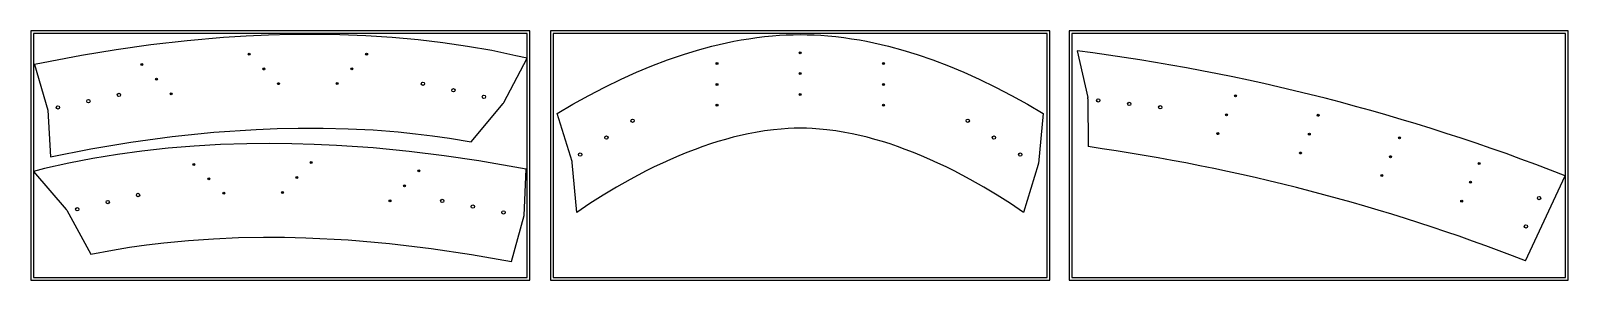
# Model space of a CAD drawing. Extents: x 857 to 1452, y -122 to 46.
# Drawn here: x 1064.6 to 1360.3, y -67.2 to -19.2 of the extents above; entities that cross this region are included whole.
import ezdxf

# ---------------------------------------------------------------- set-up
doc = ezdxf.new("R2010")
doc.units = 0
doc.header["$PDMODE"] = 32
doc.header["$PDSIZE"] = 0.38
doc.layers.get('0').update_dxf_attribs({"linetype": 'CONTINUOUS'})
for name, color, linetype in [('DEFAULT', 7, 'CONTINUOUS'), ('DRILL_PTS__ENGRAVE_PASS_RO', 4, 'CONTINUOUS'), ('DRILLING', 3, 'CONTINUOUS'), ('PLYWOOD', 6, 'CONTINUOUS')]:
    doc.layers.add(name, color=color, linetype=linetype)

msp = doc.modelspace()

# ---------------------------------------------------------------- linework, layer by layer
for p, q in [((1101.654, -20.498), (1094.664, -21.099)), ((1105.969, -20.222), (1101.654, -20.498)), ((1110.288, -20.024), (1105.969, -20.222)), ((1114.609, -19.906), (1110.288, -20.024)), ((1118.933, -19.872), (1114.609, -19.906)), ((1123.986, -19.946), (1118.933, -19.872)), ((1129.037, -20.144), (1123.986, -19.946)), ((1134.081, -20.471), (1129.037, -20.144)), ((1139.114, -20.93), (1134.081, -20.471)), ((1081.009, -22.819), (1074.35, -23.913)), ((1087.693, -21.888), (1081.009, -22.819)), ((1094.664, -21.099), (1087.693, -21.888)), ((1143.841, -21.487), (1139.114, -20.93)), ((1148.55, -22.173), (1143.841, -21.487)), ((1153.238, -22.995), (1148.55, -22.173)), ((1157.897, -23.962), (1153.238, -22.995)), ((1265.859, -23.03), (1267.885, -32.028)), ((1074.35, -23.913), (1065.3, -25.658)), ((1065.3, -25.658), (1067.842, -34.469)), ((1155.552, -32.983), (1160.066, -24.466)), ((1160.066, -24.466), (1157.897, -23.962)), ((1267.909, -32.243), (1267.959, -41.466)), ((1067.842, -34.469), (1068.387, -43.402)), ((1149.272, -40.564), (1155.437, -33.155)), ((1099.776, -38.702), (1107.915, -38.145)), ((1107.915, -38.145), (1111.967, -37.977)), ((1111.967, -37.977), (1116.004, -37.887)), ((1116.004, -37.887), (1120.836, -37.887)), ((1120.836, -37.887), (1125.649, -38.009)), ((1125.649, -38.009), (1130.443, -38.257)), ((1130.443, -38.257), (1135.214, -38.632)), ((1076.096, -41.887), (1083.826, -40.598)), ((1083.826, -40.598), (1091.795, -39.52)), ((1096.014, -41.365), (1090.977, -41.78)), ((1091.795, -39.52), (1099.776, -38.702)), ((1101.061, -41.079), (1096.014, -41.365)), ((1106.112, -40.918), (1101.061, -41.079)), ((1110.435, -40.875), (1106.112, -40.918)), ((1114.758, -40.918), (1110.435, -40.875)), ((1119.08, -41.041), (1114.758, -40.918)), ((1123.399, -41.241), (1119.08, -41.041)), ((1130.398, -41.721), (1123.399, -41.241)), ((1135.214, -38.632), (1138.546, -38.974)), ((1138.546, -38.974), (1141.853, -39.381)), ((1141.853, -39.381), (1145.131, -39.856)), ((1145.131, -39.856), (1149.272, -40.564)), ((1068.387, -43.402), (1076.096, -41.887)), ((1076.539, -43.735), (1071.867, -44.638)), ((1081.236, -42.967), (1076.539, -43.735)), ((1085.952, -42.327), (1081.236, -42.967)), ((1090.977, -41.78), (1085.952, -42.327)), ((1137.382, -42.388), (1130.398, -41.721)), ((1144.081, -43.202), (1137.382, -42.388)), ((1150.759, -44.18), (1144.081, -43.202)), ((1159.838, -45.766), (1150.759, -44.18)), ((1067.225, -45.686), (1065.066, -46.228)), ((1065.066, -46.228), (1071.36, -53.529)), ((1071.867, -44.638), (1067.225, -45.686)), ((1159.448, -54.707), (1159.838, -45.766)), ((1352.105, -63.419), (1359.728, -47.071)), ((1071.478, -53.698), (1076.139, -62.136)), ((1157.061, -63.562), (1159.448, -54.707)), ((1099.713, -59.169), (1104.524, -58.963)), ((1104.524, -58.963), (1109.355, -58.878)), ((1109.355, -58.878), (1113.393, -58.897)), ((1113.393, -58.897), (1117.447, -58.995)), ((1117.447, -58.995), (1125.594, -59.41)), ((1076.139, -62.136), (1080.266, -61.355)), ((1080.266, -61.355), (1083.535, -60.823)), ((1083.535, -60.823), (1086.836, -60.358)), ((1086.836, -60.358), (1090.16, -59.959)), ((1090.16, -59.959), (1094.924, -59.5)), ((1094.924, -59.5), (1099.713, -59.169)), ((1125.594, -59.41), (1133.588, -60.088)), ((1133.588, -60.088), (1141.575, -61.027)), ((1141.575, -61.027), (1149.327, -62.181)), ((1149.327, -62.181), (1157.061, -63.562))]:
    msp.add_line(p, q)
for centre, radius, start, end in [((1215.418, -415.261), 395.46, 68.59757, 82.67195), ((1266.909, -32.248), 1, 0.31207, 12.68793), ((1154.669, -32.515), 1, 320.23582, 332.08128), ((1215.138, -416.164), 378.403, 68.77946, 81.97592), ((1070.602, -54.182), 1, 28.91872, 40.76418)]:
    msp.add_arc(centre, radius, start, end)
at = {"layer": 'DEFAULT'}
for p, q in [((1201.185, -20.936), (1202.69, -20.691)), ((1202.69, -20.691), (1204.2, -20.477)), ((1204.2, -20.477), (1205.714, -20.295)), ((1205.714, -20.295), (1207.232, -20.146)), ((1207.232, -20.146), (1208.564, -20.044)), ((1208.564, -20.044), (1209.897, -19.969)), ((1209.897, -19.969), (1211.231, -19.926)), ((1211.231, -19.926), (1212.566, -19.917)), ((1212.566, -19.917), (1213.9, -19.926)), ((1213.9, -19.926), (1215.234, -19.969)), ((1215.234, -19.969), (1216.567, -20.044)), ((1216.567, -20.044), (1217.899, -20.146)), ((1217.899, -20.146), (1219.417, -20.295)), ((1219.417, -20.295), (1220.931, -20.477)), ((1220.931, -20.477), (1222.441, -20.691)), ((1222.441, -20.691), (1223.946, -20.936)), ((1190.092, -23.712), (1192.829, -22.875)), ((1192.829, -22.875), (1195.591, -22.129)), ((1195.591, -22.129), (1196.982, -21.792)), ((1196.982, -21.792), (1198.378, -21.481)), ((1198.378, -21.481), (1199.779, -21.195)), ((1199.779, -21.195), (1201.185, -20.936)), ((1223.946, -20.936), (1225.352, -21.195)), ((1225.352, -21.195), (1226.754, -21.481)), ((1226.754, -21.481), (1228.149, -21.792)), ((1228.149, -21.792), (1229.54, -22.129)), ((1229.54, -22.129), (1232.302, -22.875)), ((1232.302, -22.875), (1235.039, -23.712)), ((1181.07, -27.135), (1184.04, -25.898)), ((1184.04, -25.898), (1187.048, -24.755)), ((1187.048, -24.755), (1190.092, -23.712)), ((1235.039, -23.712), (1238.083, -24.755)), ((1238.083, -24.755), (1241.091, -25.898)), ((1241.091, -25.898), (1244.061, -27.135)), ((1174.998, -29.99), (1178.138, -28.459)), ((1178.138, -28.459), (1181.07, -27.135)), ((1244.061, -27.135), (1246.993, -28.459)), ((1246.993, -28.459), (1250.133, -29.99)), ((1168.854, -33.318), (1171.903, -31.612)), ((1171.903, -31.612), (1174.998, -29.99)), ((1250.133, -29.99), (1253.228, -31.612)), ((1253.228, -31.612), (1256.277, -33.318)), ((1165.851, -35.104), (1168.854, -33.318)), ((1168.682, -44.318), (1165.851, -35.104)), ((1256.277, -33.318), (1259.281, -35.104)), ((1259.281, -35.104), (1258.401, -44.703)), ((1205.727, -38.437), (1203.987, -38.72)), ((1207.464, -38.211), (1205.727, -38.437)), ((1208.878, -38.071), (1207.464, -38.211)), ((1210.251, -37.974), (1208.878, -38.071)), ((1211.379, -37.927), (1210.251, -37.974)), ((1212.45, -37.916), (1211.379, -37.927)), ((1212.681, -37.916), (1212.45, -37.916)), ((1213.752, -37.927), (1212.681, -37.916)), ((1214.881, -37.974), (1213.752, -37.927)), ((1216.253, -38.071), (1214.881, -37.974)), ((1217.667, -38.211), (1216.253, -38.071)), ((1219.405, -38.437), (1217.667, -38.211)), ((1221.144, -38.72), (1219.405, -38.437)), ((1195.285, -40.952), (1193.816, -41.452)), ((1196.751, -40.487), (1195.285, -40.952)), ((1198.213, -40.058), (1196.751, -40.487)), ((1199.669, -39.665), (1198.213, -40.058)), ((1201.117, -39.311), (1199.669, -39.665)), ((1202.557, -38.996), (1201.117, -39.311)), ((1203.987, -38.72), (1202.557, -38.996)), ((1222.574, -38.996), (1221.144, -38.72)), ((1224.014, -39.311), (1222.574, -38.996)), ((1225.462, -39.665), (1224.014, -39.311)), ((1226.918, -40.058), (1225.462, -39.665)), ((1228.38, -40.487), (1226.918, -40.058)), ((1229.846, -40.952), (1228.38, -40.487)), ((1231.315, -41.452), (1229.846, -40.952)), ((1187.634, -43.911), (1186.065, -44.623)), ((1189.204, -43.233), (1187.634, -43.911)), ((1190.775, -42.591), (1189.204, -43.233)), ((1192.347, -41.984), (1190.775, -42.591)), ((1193.816, -41.452), (1192.347, -41.984)), ((1232.784, -41.984), (1231.315, -41.452)), ((1234.356, -42.591), (1232.784, -41.984)), ((1235.927, -43.233), (1234.356, -42.591)), ((1237.497, -43.911), (1235.927, -43.233)), ((1239.066, -44.623), (1237.497, -43.911)), ((1169.602, -54.12), (1168.722, -44.521)), ((1182.94, -46.145), (1179.837, -47.788)), ((1184.5, -45.368), (1182.94, -46.145)), ((1186.065, -44.623), (1184.5, -45.368)), ((1240.631, -45.368), (1239.066, -44.623)), ((1242.191, -46.145), (1240.631, -45.368)), ((1245.294, -47.788), (1242.191, -46.145)), ((1258.361, -44.906), (1255.53, -54.12)), ((1177.249, -49.259), (1174.678, -50.807)), ((1179.837, -47.788), (1177.249, -49.259)), ((1247.883, -49.259), (1245.294, -47.788)), ((1250.453, -50.807), (1247.883, -49.259)), ((1172.129, -52.429), (1169.602, -54.12)), ((1174.678, -50.807), (1172.129, -52.429)), ((1253.003, -52.429), (1250.453, -50.807)), ((1255.53, -54.12), (1253.003, -52.429))]:
    msp.add_line(p, q, dxfattribs=at)
for centre, start, end in [((1167.726, -44.612), 5.23582, 17.08128), ((1257.405, -44.612), 342.91872, 354.76418)]:
    msp.add_arc(centre, 1, start, end, dxfattribs=at)
at = {"layer": 'DRILL_PTS__ENGRAVE_PASS_RO'}
for p in [(1106.586, -23.694), (1129.176, -23.656), (1212.542, -23.417), (1085.916, -25.651), (1109.415, -26.522), (1126.348, -26.485), (1196.566, -25.493), (1228.566, -25.493), (1088.745, -28.479), (1112.243, -29.35), (1123.52, -29.313), (1196.566, -29.493), (1212.542, -27.417), (1228.566, -29.493), (1091.573, -31.308), (1212.542, -31.417), (1296.274, -31.712), (1196.566, -33.493), (1228.566, -33.493), (1294.583, -35.337), (1312.192, -35.434), (1292.893, -38.962), (1310.502, -39.06), (1327.824, -39.771), (1118.523, -44.523), (1308.811, -42.685), (1326.133, -43.396), (1095.936, -44.88), (1115.745, -47.4), (1139.224, -46.119), (1324.443, -47.022), (1343.182, -44.694), (1098.813, -47.658), (1101.691, -50.437), (1112.966, -50.277), (1136.446, -48.996), (1341.492, -48.319), (1133.667, -51.874), (1339.802, -51.944)]:
    msp.add_point(p, dxfattribs=at)
at = {"layer": 'DRILLING'}
for centre, radius in [((1140.005, -29.356), 0.322), ((1075.658, -32.714), 0.322), ((1081.535, -31.503), 0.322), ((1145.871, -30.62), 0.322), ((1151.736, -31.883), 0.322), ((1269.891, -32.576), 0.322), ((1069.782, -33.925), 0.322), ((1275.855, -33.232), 0.322), ((1281.819, -33.888), 0.322), ((1180.329, -36.477), 0.322), ((1244.803, -36.477), 0.323), ((1175.288, -39.731), 0.322), ((1249.844, -39.731), 0.322), ((1170.247, -42.985), 0.322), ((1254.885, -42.985), 0.322), ((1073.523, -53.499), 0.323), ((1079.366, -52.133), 0.323), ((1085.208, -50.767), 0.323), ((1143.707, -51.893), 0.323), ((1149.604, -53.002), 0.323), ((1354.692, -51.364), 0.322), ((1155.501, -54.11), 0.323), ((1352.156, -56.802), 0.322)]:
    msp.add_circle(centre, radius, dxfattribs=at)
at = {"layer": 'PLYWOOD'}
for p, q in [((1160.566, -19.167), (1064.566, -19.167)), ((1064.566, -19.167), (1064.566, -67.167)), ((1160.066, -19.667), (1065.066, -19.667)), ((1065.066, -19.667), (1065.066, -66.667)), ((1160.066, -66.667), (1160.066, -19.667)), ((1160.566, -67.167), (1160.566, -19.167)), ((1260.566, -19.167), (1164.566, -19.167)), ((1164.566, -19.167), (1164.566, -67.167)), ((1260.066, -19.667), (1165.066, -19.667)), ((1165.066, -19.667), (1165.066, -66.667)), ((1260.066, -66.667), (1260.066, -19.667)), ((1260.566, -67.167), (1260.566, -19.167)), ((1360.303, -19.167), (1264.303, -19.167)), ((1264.303, -19.167), (1264.303, -67.167)), ((1359.803, -19.667), (1264.803, -19.667)), ((1264.803, -19.667), (1264.803, -66.667)), ((1359.803, -66.667), (1359.803, -19.667)), ((1360.303, -67.167), (1360.303, -19.167)), ((1064.566, -67.167), (1160.566, -67.167)), ((1065.066, -66.667), (1160.066, -66.667)), ((1164.566, -67.167), (1260.566, -67.167)), ((1165.066, -66.667), (1260.066, -66.667)), ((1264.303, -67.167), (1360.303, -67.167)), ((1264.803, -66.667), (1359.803, -66.667))]:
    msp.add_line(p, q, dxfattribs=at)

doc.saveas('drawing.dxf')
